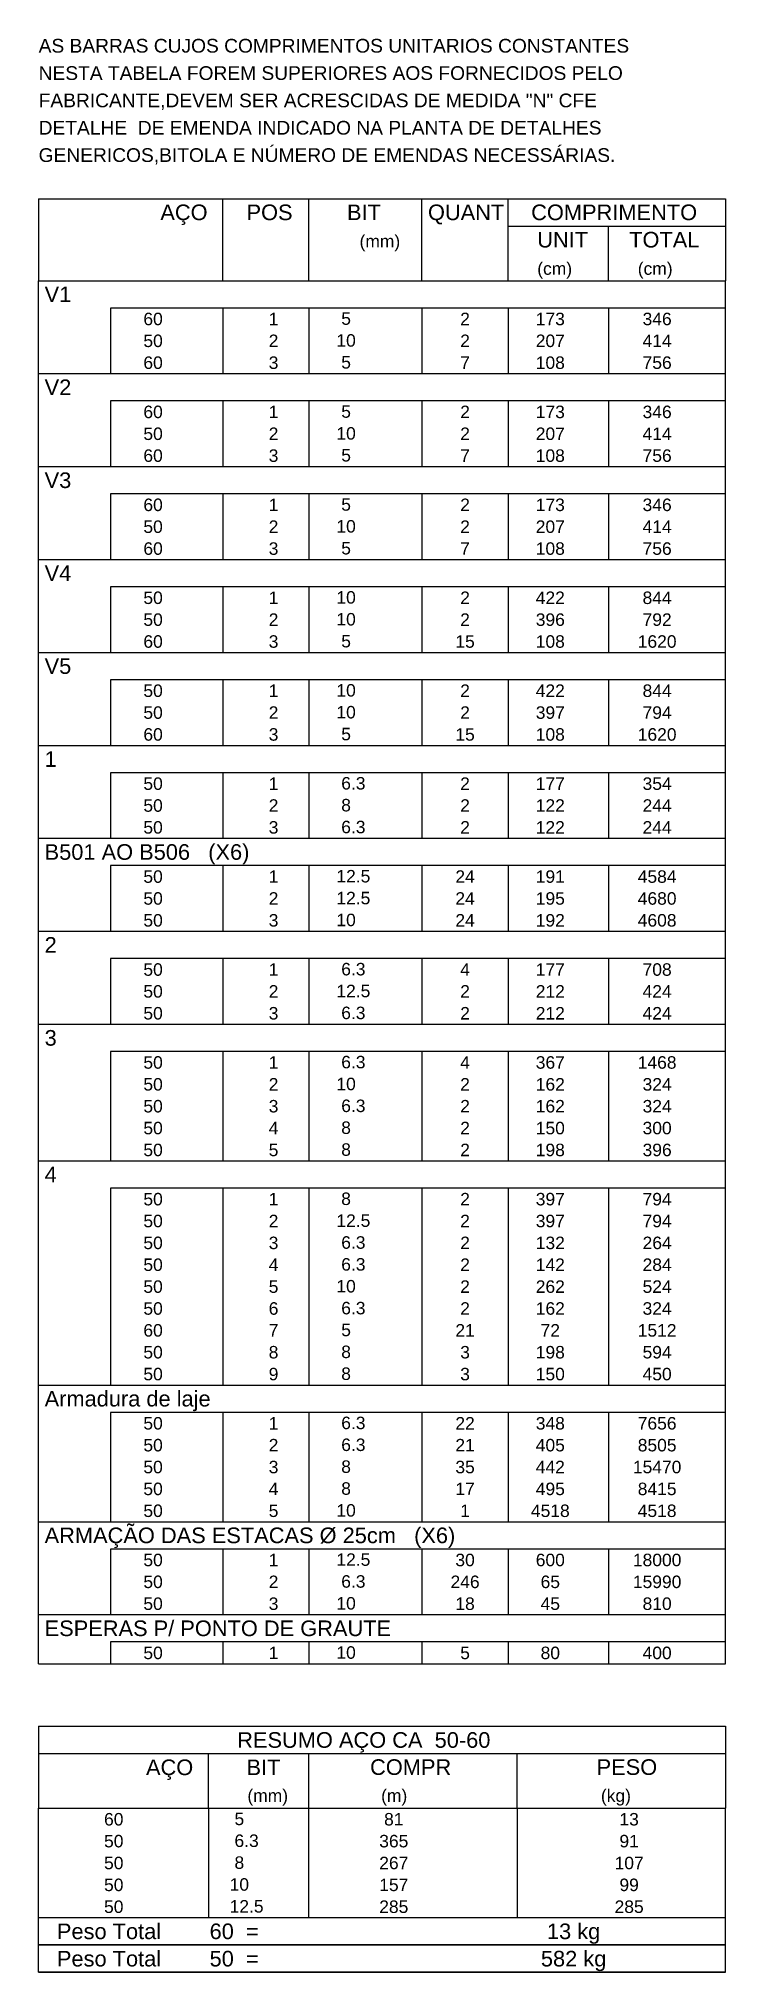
# Model space of a CAD drawing. Extents: x 3 to 128, y 2 to 83.
# Drawn here: x 53.96 to 64.96, y 1.51 to 32.45 of the extents above; entities that cross this region are included whole.
import ezdxf

# ---------------------------------------------------------------- set-up
doc = ezdxf.new("R2010")
doc.units = 0
doc.header["$MEASUREMENT"] = 0
doc.layers.add('3', color=7, linetype='CONTINUOUS')
doc.styles.add('TQS_ARIAL', font='arial.ttf')

msp = doc.modelspace()

# ---------------------------------------------------------------- texts
at = {"layer": '3', "color": 7, "linetype": 'Continuous', "style": 'TQS_ARIAL'}
for s, height, p in [('AS BARRAS CUJOS COMPRIMENTOS UNITARIOS CONSTANTES', 0.22, (53.96279, 32.231003)), ('NESTA TABELA FOREM SUPERIORES AOS FORNECIDOS PELO', 0.22, (53.96279, 31.793503)), ('FABRICANTE,DEVEM SER ACRESCIDAS DE MEDIDA "N" CFE', 0.22, (53.96279, 31.356003)), ('DETALHE  DE EMENDA INDICADO NA PLANTA DE DETALHES', 0.22, (53.96279, 30.918503)), ('GENERICOS,BITOLA E NÚMERO DE EMENDAS NECESSÁRIAS.', 0.22, (53.96279, 30.481003)), ('AÇO', 0.25, (55.91237, 29.549809)), ('POS', 0.25, (57.29279, 29.549809)), ('BIT', 0.25, (58.90279, 29.549809)), ('QUANT', 0.25, (60.199279, 29.549809)), ('COMPRIMENTO', 0.25, (61.852259, 29.549809)), ('(mm)', 0.2, (59.10279, 29.112309)), ('UNIT', 0.25, (61.949644, 29.112309)), ('TOTAL', 0.25, (63.422097, 29.112309)), ('(cm)', 0.2, (61.949644, 28.674809)), ('(cm)', 0.2, (63.559644, 28.674809)), ('V1', 0.25, (54.058588, 28.237309)), ('     60 ', 0.2, (55.252451, 27.868559)), ('  1', 0.2, (57.49279, 27.868559)), ('    5  ', 0.2, (58.499333, 27.874603)), ('   2', 0.2, (60.48279, 27.868559)), ('   173', 0.2, (61.69279, 27.868559)), ('    346', 0.2, (63.326412, 27.868559)), ('     50 ', 0.2, (55.252451, 27.518559)), ('  2', 0.2, (57.49279, 27.518559)), ('   10  ', 0.2, (58.499333, 27.524603)), ('   2', 0.2, (60.48279, 27.518559)), ('   207', 0.2, (61.69279, 27.518559)), ('    414', 0.2, (63.326412, 27.518559)), ('     60 ', 0.2, (55.252451, 27.168559)), ('  3', 0.2, (57.49279, 27.168559)), ('    5  ', 0.2, (58.499333, 27.174603)), ('   7', 0.2, (60.48279, 27.168559)), ('   108', 0.2, (61.69279, 27.168559)), ('    756', 0.2, (63.326412, 27.168559)), ('V2', 0.25, (54.058588, 26.74981)), ('     60 ', 0.2, (55.252451, 26.38106)), ('  1', 0.2, (57.49279, 26.38106)), ('    5  ', 0.2, (58.499333, 26.387103)), ('   2', 0.2, (60.48279, 26.38106)), ('   173', 0.2, (61.69279, 26.38106)), ('    346', 0.2, (63.326412, 26.38106)), ('     50 ', 0.2, (55.252451, 26.03106)), ('  2', 0.2, (57.49279, 26.03106)), ('   10  ', 0.2, (58.499333, 26.037104)), ('   2', 0.2, (60.48279, 26.03106)), ('   207', 0.2, (61.69279, 26.03106)), ('    414', 0.2, (63.326412, 26.03106)), ('     60 ', 0.2, (55.252451, 25.68106)), ('  3', 0.2, (57.49279, 25.68106)), ('    5  ', 0.2, (58.499333, 25.687104)), ('   7', 0.2, (60.48279, 25.68106)), ('   108', 0.2, (61.69279, 25.68106)), ('    756', 0.2, (63.326412, 25.68106)), ('V3', 0.25, (54.058588, 25.26231)), ('     60 ', 0.2, (55.252451, 24.89356)), ('  1', 0.2, (57.49279, 24.89356)), ('    5  ', 0.2, (58.499333, 24.899604)), ('   2', 0.2, (60.48279, 24.89356)), ('   173', 0.2, (61.69279, 24.89356)), ('    346', 0.2, (63.326412, 24.89356)), ('     50 ', 0.2, (55.252451, 24.54356)), ('  2', 0.2, (57.49279, 24.54356)), ('   10  ', 0.2, (58.499333, 24.549604)), ('   2', 0.2, (60.48279, 24.54356)), ('   207', 0.2, (61.69279, 24.54356)), ('    414', 0.2, (63.326412, 24.54356)), ('     60 ', 0.2, (55.252451, 24.19356)), ('  3', 0.2, (57.49279, 24.19356)), ('    5  ', 0.2, (58.499333, 24.199604)), ('   7', 0.2, (60.48279, 24.19356)), ('   108', 0.2, (61.69279, 24.19356)), ('    756', 0.2, (63.326412, 24.19356)), ('V4', 0.25, (54.058588, 23.77481)), ('     50 ', 0.2, (55.252451, 23.40606)), ('  1', 0.2, (57.49279, 23.40606)), ('   10  ', 0.2, (58.499333, 23.412104)), ('   2', 0.2, (60.48279, 23.40606)), ('   422', 0.2, (61.69279, 23.40606)), ('    844', 0.2, (63.326412, 23.40606)), ('     50 ', 0.2, (55.252451, 23.05606)), ('  2', 0.2, (57.49279, 23.05606)), ('   10  ', 0.2, (58.499333, 23.062104)), ('   2', 0.2, (60.48279, 23.05606)), ('   396', 0.2, (61.69279, 23.05606)), ('    792', 0.2, (63.326412, 23.05606)), ('     60 ', 0.2, (55.252451, 22.70606)), ('  3', 0.2, (57.49279, 22.70606)), ('    5  ', 0.2, (58.499333, 22.712104)), ('  15', 0.2, (60.48279, 22.70606)), ('   108', 0.2, (61.69279, 22.70606)), ('   1620', 0.2, (63.326412, 22.70606)), ('V5', 0.25, (54.058588, 22.28731)), ('     50 ', 0.2, (55.252451, 21.91856)), ('  1', 0.2, (57.49279, 21.91856)), ('   10  ', 0.2, (58.499333, 21.924604)), ('   2', 0.2, (60.48279, 21.91856)), ('   422', 0.2, (61.69279, 21.91856)), ('    844', 0.2, (63.326412, 21.91856)), ('     50 ', 0.2, (55.252451, 21.56856)), ('  2', 0.2, (57.49279, 21.56856)), ('   10  ', 0.2, (58.499333, 21.574604)), ('   2', 0.2, (60.48279, 21.56856)), ('   397', 0.2, (61.69279, 21.56856)), ('    794', 0.2, (63.326412, 21.56856)), ('     60 ', 0.2, (55.252451, 21.218561)), ('  3', 0.2, (57.49279, 21.218561)), ('    5  ', 0.2, (58.499333, 21.224604)), ('  15', 0.2, (60.48279, 21.218561)), ('   108', 0.2, (61.69279, 21.218561)), ('   1620', 0.2, (63.326412, 21.218561)), ('1', 0.25, (54.058588, 20.799811)), ('     50 ', 0.2, (55.252451, 20.431061)), ('  1', 0.2, (57.49279, 20.431061)), ('    6.3', 0.2, (58.499333, 20.437105)), ('   2', 0.2, (60.48279, 20.431061)), ('   177', 0.2, (61.69279, 20.431061)), ('    354', 0.2, (63.326412, 20.431061)), ('     50 ', 0.2, (55.252451, 20.081061)), ('  2', 0.2, (57.49279, 20.081061)), ('    8  ', 0.2, (58.499333, 20.087105)), ('   2', 0.2, (60.48279, 20.081061)), ('   122', 0.2, (61.69279, 20.081061)), ('    244', 0.2, (63.326412, 20.081061)), ('     50 ', 0.2, (55.252451, 19.731061)), ('  3', 0.2, (57.49279, 19.731061)), ('    6.3', 0.2, (58.499333, 19.737105)), ('   2', 0.2, (60.48279, 19.731061)), ('   122', 0.2, (61.69279, 19.731061)), ('    244', 0.2, (63.326412, 19.731061)), ('B501 AO B506   (X6)', 0.25, (54.058588, 19.312311)), ('     50 ', 0.2, (55.252451, 18.943561)), ('  1', 0.2, (57.49279, 18.943561)), ('   12.5', 0.2, (58.499333, 18.949605)), ('  24', 0.2, (60.48279, 18.943561)), ('   191', 0.2, (61.69279, 18.943561)), ('   4584', 0.2, (63.326412, 18.943561)), ('     50 ', 0.2, (55.252451, 18.593561)), ('  2', 0.2, (57.49279, 18.593561)), ('   12.5', 0.2, (58.499333, 18.599605)), ('  24', 0.2, (60.48279, 18.593561)), ('   195', 0.2, (61.69279, 18.593561)), ('   4680', 0.2, (63.326412, 18.593561)), ('     50 ', 0.2, (55.252451, 18.243561)), ('  3', 0.2, (57.49279, 18.243561)), ('   10  ', 0.2, (58.499333, 18.249605)), ('  24', 0.2, (60.48279, 18.243561)), ('   192', 0.2, (61.69279, 18.243561)), ('   4608', 0.2, (63.326412, 18.243561)), ('2', 0.25, (54.058588, 17.824811)), ('     50 ', 0.2, (55.252451, 17.456061)), ('  1', 0.2, (57.49279, 17.456061)), ('    6.3', 0.2, (58.499333, 17.462105)), ('   4', 0.2, (60.48279, 17.456061)), ('   177', 0.2, (61.69279, 17.456061)), ('    708', 0.2, (63.326412, 17.456061)), ('     50 ', 0.2, (55.252451, 17.106061)), ('  2', 0.2, (57.49279, 17.106061)), ('   12.5', 0.2, (58.499333, 17.112105)), ('   2', 0.2, (60.48279, 17.106061)), ('   212', 0.2, (61.69279, 17.106061)), ('    424', 0.2, (63.326412, 17.106061)), ('     50 ', 0.2, (55.252451, 16.756061)), ('  3', 0.2, (57.49279, 16.756061)), ('    6.3', 0.2, (58.499333, 16.762105)), ('   2', 0.2, (60.48279, 16.756061)), ('   212', 0.2, (61.69279, 16.756061)), ('    424', 0.2, (63.326412, 16.756061)), ('3', 0.25, (54.058588, 16.337312)), ('     50 ', 0.2, (55.252451, 15.968562)), ('  1', 0.2, (57.49279, 15.968562)), ('    6.3', 0.2, (58.499333, 15.974605)), ('   4', 0.2, (60.48279, 15.968562)), ('   367', 0.2, (61.69279, 15.968562)), ('   1468', 0.2, (63.326412, 15.968562)), ('     50 ', 0.2, (55.252451, 15.618562)), ('  2', 0.2, (57.49279, 15.618562)), ('   10  ', 0.2, (58.499333, 15.624606)), ('   2', 0.2, (60.48279, 15.618562)), ('   162', 0.2, (61.69279, 15.618562)), ('    324', 0.2, (63.326412, 15.618562)), ('    6.3', 0.2, (58.499333, 15.274606)), ('     50 ', 0.2, (55.252451, 15.268562)), ('  3', 0.2, (57.49279, 15.268562)), ('   2', 0.2, (60.48279, 15.268562)), ('   162', 0.2, (61.69279, 15.268562)), ('    324', 0.2, (63.326412, 15.268562)), ('     50 ', 0.2, (55.252451, 14.918562)), ('  4', 0.2, (57.49279, 14.918562)), ('    8  ', 0.2, (58.499333, 14.924606)), ('   2', 0.2, (60.48279, 14.918562)), ('   150', 0.2, (61.69279, 14.918562)), ('    300', 0.2, (63.326412, 14.918562)), ('     50 ', 0.2, (55.252451, 14.568562)), ('  5', 0.2, (57.49279, 14.568562)), ('    8  ', 0.2, (58.499333, 14.574606)), ('   2', 0.2, (60.48279, 14.568562)), ('   198', 0.2, (61.69279, 14.568562)), ('    396', 0.2, (63.326412, 14.568562)), ('4', 0.25, (54.058588, 14.149812)), ('     50 ', 0.2, (55.252451, 13.781062)), ('  1', 0.2, (57.49279, 13.781062)), ('    8  ', 0.2, (58.499333, 13.787106)), ('   2', 0.2, (60.48279, 13.781062)), ('   397', 0.2, (61.69279, 13.781062)), ('    794', 0.2, (63.326412, 13.781062)), ('     50 ', 0.2, (55.252451, 13.431062)), ('  2', 0.2, (57.49279, 13.431062)), ('   12.5', 0.2, (58.499333, 13.437106)), ('   2', 0.2, (60.48279, 13.431062)), ('   397', 0.2, (61.69279, 13.431062)), ('    794', 0.2, (63.326412, 13.431062)), ('     50 ', 0.2, (55.252451, 13.081062)), ('  3', 0.2, (57.49279, 13.081062)), ('    6.3', 0.2, (58.499333, 13.087106)), ('   2', 0.2, (60.48279, 13.081062)), ('   132', 0.2, (61.69279, 13.081062)), ('    264', 0.2, (63.326412, 13.081062)), ('     50 ', 0.2, (55.252451, 12.731062)), ('  4', 0.2, (57.49279, 12.731062)), ('    6.3', 0.2, (58.499333, 12.737106)), ('   2', 0.2, (60.48279, 12.731062)), ('   142', 0.2, (61.69279, 12.731062)), ('    284', 0.2, (63.326412, 12.731062)), ('     50 ', 0.2, (55.252451, 12.381062)), ('  5', 0.2, (57.49279, 12.381062)), ('   10  ', 0.2, (58.499333, 12.387106)), ('   2', 0.2, (60.48279, 12.381062)), ('   262', 0.2, (61.69279, 12.381062)), ('    524', 0.2, (63.326412, 12.381062)), ('     50 ', 0.2, (55.252451, 12.031062)), ('  6', 0.2, (57.49279, 12.031062)), ('    6.3', 0.2, (58.499333, 12.037106)), ('   2', 0.2, (60.48279, 12.031062)), ('   162', 0.2, (61.69279, 12.031062)), ('    324', 0.2, (63.326412, 12.031062)), ('     60 ', 0.2, (55.252451, 11.681063)), ('  7', 0.2, (57.49279, 11.681063)), ('    5  ', 0.2, (58.499333, 11.687107)), ('  21', 0.2, (60.48279, 11.681063)), ('    72', 0.2, (61.69279, 11.681063)), ('   1512', 0.2, (63.326412, 11.681063)), ('     50 ', 0.2, (55.252451, 11.331063)), ('  8', 0.2, (57.49279, 11.331063)), ('    8  ', 0.2, (58.499333, 11.337107)), ('   3', 0.2, (60.48279, 11.331063)), ('   198', 0.2, (61.69279, 11.331063)), ('    594', 0.2, (63.326412, 11.331063)), ('     50 ', 0.2, (55.252451, 10.981063)), ('  9', 0.2, (57.49279, 10.981063)), ('    8  ', 0.2, (58.499333, 10.987107)), ('   3', 0.2, (60.48279, 10.981063)), ('   150', 0.2, (61.69279, 10.981063)), ('    450', 0.2, (63.326412, 10.981063)), ('Armadura de laje', 0.25, (54.058588, 10.562313)), ('     50 ', 0.2, (55.252451, 10.193563)), ('  1', 0.2, (57.49279, 10.193563)), ('    6.3', 0.2, (58.499333, 10.199607)), ('  22', 0.2, (60.48279, 10.193563)), ('   348', 0.2, (61.69279, 10.193563)), ('   7656', 0.2, (63.326412, 10.193563)), ('     50 ', 0.2, (55.252451, 9.843563)), ('  2', 0.2, (57.49279, 9.843563)), ('    6.3', 0.2, (58.499333, 9.849607)), ('  21', 0.2, (60.48279, 9.843563)), ('   405', 0.2, (61.69279, 9.843563)), ('   8505', 0.2, (63.326412, 9.843563)), ('     50 ', 0.2, (55.252451, 9.493563)), ('  3', 0.2, (57.49279, 9.493563)), ('    8  ', 0.2, (58.499333, 9.499607)), ('  35', 0.2, (60.48279, 9.493563)), ('   442', 0.2, (61.69279, 9.493563)), ('  15470', 0.2, (63.326412, 9.493563)), ('     50 ', 0.2, (55.252451, 9.143563)), ('  4', 0.2, (57.49279, 9.143563)), ('    8  ', 0.2, (58.499333, 9.149607)), ('  17', 0.2, (60.48279, 9.143563)), ('   495', 0.2, (61.69279, 9.143563)), ('   8415', 0.2, (63.326412, 9.143563)), ('     50 ', 0.2, (55.252451, 8.793563)), ('  5', 0.2, (57.49279, 8.793563)), ('   10  ', 0.2, (58.499333, 8.799607)), ('   1', 0.2, (60.48279, 8.793563)), ('  4518', 0.2, (61.69279, 8.793563)), ('   4518', 0.2, (63.326412, 8.793563)), ('ARMAÇÃO DAS ESTACAS Ø 25cm   (X6)', 0.25, (54.058588, 8.374813)), ('     50 ', 0.2, (55.252451, 8.006063)), ('  1', 0.2, (57.49279, 8.006063)), ('   12.5', 0.2, (58.499333, 8.012107)), ('  30', 0.2, (60.48279, 8.006063)), ('   600', 0.2, (61.69279, 8.006063)), ('  18000', 0.2, (63.326412, 8.006063)), ('     50 ', 0.2, (55.252451, 7.656063)), ('  2', 0.2, (57.49279, 7.656063)), ('    6.3', 0.2, (58.499333, 7.662107)), (' 246', 0.2, (60.48279, 7.656063)), ('    65', 0.2, (61.69279, 7.656063)), ('  15990', 0.2, (63.326412, 7.656063)), ('     50 ', 0.2, (55.252451, 7.306064)), ('  3', 0.2, (57.49279, 7.306064)), ('   10  ', 0.2, (58.499333, 7.312107)), ('  18', 0.2, (60.48279, 7.306064)), ('    45', 0.2, (61.69279, 7.306064)), ('    810', 0.2, (63.326412, 7.306064)), ('ESPERAS P/ PONTO DE GRAUTE', 0.25, (54.058588, 6.887314)), ('     50 ', 0.2, (55.252451, 6.518564)), ('  1', 0.2, (57.49279, 6.518564)), ('   10  ', 0.2, (58.499333, 6.524608)), ('   5', 0.2, (60.48279, 6.518564)), ('    80', 0.2, (61.69279, 6.518564)), ('    400', 0.2, (63.326412, 6.518564)), ('RESUMO AÇO CA  50-60', 0.25, (57.143287, 5.099814)), ('AÇO', 0.25, (55.68237, 4.662314)), ('BIT', 0.25, (57.29279, 4.662314)), ('COMPR', 0.25, (59.271631, 4.665915)), ('PESO', 0.25, (62.90063, 4.665915)), ('(mm)', 0.2, (57.306651, 4.234814)), ('(m)', 0.2, (59.448936, 4.234814)), ('(kg)', 0.2, (62.969232, 4.234814)), ('     60 ', 0.2, (54.622451, 3.856064)), ('    5  ', 0.2, (56.789332, 3.862108)), ('      81', 0.2, (59.030448, 3.856064)), ('     13', 0.2, (62.878055, 3.856064)), ('    6.3', 0.2, (56.789332, 3.512107)), ('     50 ', 0.2, (54.622451, 3.506063)), ('     365', 0.2, (59.030448, 3.506064)), ('     91', 0.2, (62.878055, 3.506064)), ('     50 ', 0.2, (54.622451, 3.156063)), ('    8  ', 0.2, (56.789332, 3.162107)), ('     267', 0.2, (59.030448, 3.156063)), ('    107', 0.2, (62.878055, 3.156063)), ('     50 ', 0.2, (54.622451, 2.806063)), ('   10  ', 0.2, (56.789332, 2.812107)), ('     157', 0.2, (59.030448, 2.806063)), ('     99', 0.2, (62.878055, 2.806063)), ('     50 ', 0.2, (54.622451, 2.456062)), ('   12.5', 0.2, (56.789332, 2.462106)), ('     285', 0.2, (59.030448, 2.456063)), ('    285', 0.2, (62.878055, 2.456063)), ('Peso Total        60  =', 0.25, (54.255619, 2.037312)), ('     13 kg', 0.25, (61.619794, 2.037312)), ('Peso Total        50  =', 0.25, (54.255619, 1.599812)), ('    582 kg', 0.25, (61.619794, 1.599812))]:
    msp.add_text(s, height=height, dxfattribs=at).set_placement(p)

# ---------------------------------------------------------------- linework, layer by layer
at = {"layer": '3', "color": 7, "linetype": 'Continuous'}
for p, q in [((53.96279, 29.893559), (53.96279, 28.581059)), ((53.96279, 29.893559), (64.96279, 29.893559)), ((56.91279, 28.581059), (56.91279, 29.893559)), ((58.29279, 28.581059), (58.29279, 29.893559)), ((60.10279, 28.581059), (60.10279, 29.893559)), ((61.48279, 28.581059), (61.48279, 29.893559)), ((64.96279, 29.893559), (64.96279, 28.581059)), ((61.48279, 29.456059), (64.96279, 29.456059)), ((63.09279, 28.581059), (63.09279, 29.456059)), ((53.96279, 28.581059), (64.96279, 28.581059)), ((53.96279, 28.143559), (53.96279, 28.581059)), ((53.96279, 28.581059), (64.96279, 28.581059)), ((64.96279, 28.143559), (64.96279, 28.581059)), ((53.96279, 27.793559), (53.96279, 28.143559)), ((64.96279, 28.143559), (55.11279, 28.143559)), ((55.11279, 28.143559), (55.11279, 27.793559)), ((56.91279, 28.143559), (56.91279, 27.793559)), ((58.29279, 28.143559), (58.29279, 27.793559)), ((60.10279, 28.143559), (60.10279, 27.793559)), ((61.48279, 28.143559), (61.48279, 27.793559)), ((63.09279, 28.143559), (63.09279, 27.793559)), ((64.96279, 27.793559), (64.96279, 28.143559)), ((53.96279, 27.44356), (53.96279, 27.793559)), ((55.11279, 27.793559), (55.11279, 27.44356)), ((56.91279, 27.793559), (56.91279, 27.44356)), ((58.29279, 27.793559), (58.29279, 27.44356)), ((60.10279, 27.793559), (60.10279, 27.44356)), ((61.48279, 27.793559), (61.48279, 27.44356)), ((63.09279, 27.793559), (63.09279, 27.44356)), ((64.96279, 27.44356), (64.96279, 27.793559)), ((53.96279, 27.09356), (53.96279, 27.44356)), ((55.11279, 27.44356), (55.11279, 27.09356)), ((56.91279, 27.44356), (56.91279, 27.09356)), ((58.29279, 27.44356), (58.29279, 27.09356)), ((60.10279, 27.44356), (60.10279, 27.09356)), ((61.48279, 27.44356), (61.48279, 27.09356)), ((63.09279, 27.44356), (63.09279, 27.09356)), ((64.96279, 27.09356), (64.96279, 27.44356)), ((53.96279, 26.65606), (53.96279, 27.09356)), ((53.96279, 27.09356), (64.96279, 27.09356)), ((64.96279, 26.65606), (64.96279, 27.09356)), ((53.96279, 26.30606), (53.96279, 26.65606)), ((64.96279, 26.65606), (55.11279, 26.65606)), ((55.11279, 26.65606), (55.11279, 26.30606)), ((56.91279, 26.65606), (56.91279, 26.30606)), ((58.29279, 26.65606), (58.29279, 26.30606)), ((60.10279, 26.65606), (60.10279, 26.30606)), ((61.48279, 26.65606), (61.48279, 26.30606)), ((63.09279, 26.65606), (63.09279, 26.30606)), ((64.96279, 26.30606), (64.96279, 26.65606)), ((53.96279, 25.95606), (53.96279, 26.30606)), ((55.11279, 26.30606), (55.11279, 25.95606)), ((56.91279, 26.30606), (56.91279, 25.95606)), ((58.29279, 26.30606), (58.29279, 25.95606)), ((60.10279, 26.30606), (60.10279, 25.95606)), ((61.48279, 26.30606), (61.48279, 25.95606)), ((63.09279, 26.30606), (63.09279, 25.95606)), ((64.96279, 25.95606), (64.96279, 26.30606)), ((53.96279, 25.60606), (53.96279, 25.95606)), ((55.11279, 25.95606), (55.11279, 25.60606)), ((56.91279, 25.95606), (56.91279, 25.60606)), ((58.29279, 25.95606), (58.29279, 25.60606)), ((60.10279, 25.95606), (60.10279, 25.60606)), ((61.48279, 25.95606), (61.48279, 25.60606)), ((63.09279, 25.95606), (63.09279, 25.60606)), ((64.96279, 25.60606), (64.96279, 25.95606)), ((53.96279, 25.16856), (53.96279, 25.60606)), ((53.96279, 25.60606), (64.96279, 25.60606)), ((64.96279, 25.16856), (64.96279, 25.60606)), ((53.96279, 24.81856), (53.96279, 25.16856)), ((64.96279, 25.16856), (55.11279, 25.16856)), ((55.11279, 25.16856), (55.11279, 24.81856)), ((56.91279, 25.16856), (56.91279, 24.81856)), ((58.29279, 25.16856), (58.29279, 24.81856)), ((60.10279, 25.16856), (60.10279, 24.81856)), ((61.48279, 25.16856), (61.48279, 24.81856)), ((63.09279, 25.16856), (63.09279, 24.81856)), ((64.96279, 24.81856), (64.96279, 25.16856)), ((53.96279, 24.46856), (53.96279, 24.81856)), ((55.11279, 24.81856), (55.11279, 24.46856)), ((56.91279, 24.81856), (56.91279, 24.46856)), ((58.29279, 24.81856), (58.29279, 24.46856)), ((60.10279, 24.81856), (60.10279, 24.46856)), ((61.48279, 24.81856), (61.48279, 24.46856)), ((63.09279, 24.81856), (63.09279, 24.46856)), ((64.96279, 24.46856), (64.96279, 24.81856)), ((53.96279, 24.11856), (53.96279, 24.46856)), ((55.11279, 24.46856), (55.11279, 24.11856)), ((56.91279, 24.46856), (56.91279, 24.11856)), ((58.29279, 24.46856), (58.29279, 24.11856)), ((60.10279, 24.46856), (60.10279, 24.11856)), ((61.48279, 24.46856), (61.48279, 24.11856)), ((63.09279, 24.46856), (63.09279, 24.11856)), ((64.96279, 24.11856), (64.96279, 24.46856)), ((53.96279, 23.68106), (53.96279, 24.11856)), ((53.96279, 24.11856), (64.96279, 24.11856)), ((64.96279, 23.68106), (64.96279, 24.11856)), ((53.96279, 23.33106), (53.96279, 23.68106)), ((64.96279, 23.68106), (55.11279, 23.68106)), ((55.11279, 23.68106), (55.11279, 23.33106)), ((56.91279, 23.68106), (56.91279, 23.33106)), ((58.29279, 23.68106), (58.29279, 23.33106)), ((60.10279, 23.68106), (60.10279, 23.33106)), ((61.48279, 23.68106), (61.48279, 23.33106)), ((63.09279, 23.68106), (63.09279, 23.33106)), ((64.96279, 23.33106), (64.96279, 23.68106)), ((53.96279, 22.98106), (53.96279, 23.33106)), ((55.11279, 23.33106), (55.11279, 22.98106)), ((56.91279, 23.33106), (56.91279, 22.98106)), ((58.29279, 23.33106), (58.29279, 22.98106)), ((60.10279, 23.33106), (60.10279, 22.98106)), ((61.48279, 23.33106), (61.48279, 22.98106)), ((63.09279, 23.33106), (63.09279, 22.98106)), ((64.96279, 22.98106), (64.96279, 23.33106)), ((53.96279, 22.63106), (53.96279, 22.98106)), ((55.11279, 22.98106), (55.11279, 22.63106)), ((56.91279, 22.98106), (56.91279, 22.63106)), ((58.29279, 22.98106), (58.29279, 22.63106)), ((60.10279, 22.98106), (60.10279, 22.63106)), ((61.48279, 22.98106), (61.48279, 22.63106)), ((63.09279, 22.98106), (63.09279, 22.63106)), ((64.96279, 22.63106), (64.96279, 22.98106)), ((53.96279, 22.19356), (53.96279, 22.63106)), ((53.96279, 22.63106), (64.96279, 22.63106)), ((64.96279, 22.19356), (64.96279, 22.63106)), ((53.96279, 21.843561), (53.96279, 22.19356)), ((64.96279, 22.19356), (55.11279, 22.19356)), ((55.11279, 22.19356), (55.11279, 21.843561)), ((56.91279, 22.19356), (56.91279, 21.843561)), ((58.29279, 22.19356), (58.29279, 21.843561)), ((60.10279, 22.19356), (60.10279, 21.843561)), ((61.48279, 22.19356), (61.48279, 21.843561)), ((63.09279, 22.19356), (63.09279, 21.843561)), ((64.96279, 21.843561), (64.96279, 22.19356)), ((53.96279, 21.493561), (53.96279, 21.843561)), ((55.11279, 21.843561), (55.11279, 21.493561)), ((56.91279, 21.843561), (56.91279, 21.493561)), ((58.29279, 21.843561), (58.29279, 21.493561)), ((60.10279, 21.843561), (60.10279, 21.493561)), ((61.48279, 21.843561), (61.48279, 21.493561)), ((63.09279, 21.843561), (63.09279, 21.493561)), ((64.96279, 21.493561), (64.96279, 21.843561)), ((53.96279, 21.143561), (53.96279, 21.493561)), ((55.11279, 21.493561), (55.11279, 21.143561)), ((56.91279, 21.493561), (56.91279, 21.143561)), ((58.29279, 21.493561), (58.29279, 21.143561)), ((60.10279, 21.493561), (60.10279, 21.143561)), ((61.48279, 21.493561), (61.48279, 21.143561)), ((63.09279, 21.493561), (63.09279, 21.143561)), ((64.96279, 21.143561), (64.96279, 21.493561)), ((53.96279, 20.706061), (53.96279, 21.143561)), ((53.96279, 21.143561), (64.96279, 21.143561)), ((64.96279, 20.706061), (64.96279, 21.143561)), ((53.96279, 20.356061), (53.96279, 20.706061)), ((64.96279, 20.706061), (55.11279, 20.706061)), ((55.11279, 20.706061), (55.11279, 20.356061)), ((56.91279, 20.706061), (56.91279, 20.356061)), ((58.29279, 20.706061), (58.29279, 20.356061)), ((60.10279, 20.706061), (60.10279, 20.356061)), ((61.48279, 20.706061), (61.48279, 20.356061)), ((63.09279, 20.706061), (63.09279, 20.356061)), ((64.96279, 20.356061), (64.96279, 20.706061)), ((53.96279, 20.006061), (53.96279, 20.356061)), ((55.11279, 20.356061), (55.11279, 20.006061)), ((56.91279, 20.356061), (56.91279, 20.006061)), ((58.29279, 20.356061), (58.29279, 20.006061)), ((60.10279, 20.356061), (60.10279, 20.006061)), ((61.48279, 20.356061), (61.48279, 20.006061)), ((63.09279, 20.356061), (63.09279, 20.006061)), ((64.96279, 20.006061), (64.96279, 20.356061)), ((53.96279, 19.656061), (53.96279, 20.006061)), ((55.11279, 20.006061), (55.11279, 19.656061)), ((56.91279, 20.006061), (56.91279, 19.656061)), ((58.29279, 20.006061), (58.29279, 19.656061)), ((60.10279, 20.006061), (60.10279, 19.656061)), ((61.48279, 20.006061), (61.48279, 19.656061)), ((63.09279, 20.006061), (63.09279, 19.656061)), ((64.96279, 19.656061), (64.96279, 20.006061)), ((53.96279, 19.218561), (53.96279, 19.656061)), ((53.96279, 19.656061), (64.96279, 19.656061)), ((64.96279, 19.218561), (64.96279, 19.656061)), ((53.96279, 18.868561), (53.96279, 19.218561)), ((64.96279, 19.218561), (55.11279, 19.218561)), ((55.11279, 19.218561), (55.11279, 18.868561)), ((56.91279, 19.218561), (56.91279, 18.868561)), ((58.29279, 19.218561), (58.29279, 18.868561)), ((60.10279, 19.218561), (60.10279, 18.868561)), ((61.48279, 19.218561), (61.48279, 18.868561)), ((63.09279, 19.218561), (63.09279, 18.868561)), ((64.96279, 18.868561), (64.96279, 19.218561)), ((53.96279, 18.518561), (53.96279, 18.868561)), ((55.11279, 18.868561), (55.11279, 18.518561)), ((56.91279, 18.868561), (56.91279, 18.518561)), ((58.29279, 18.868561), (58.29279, 18.518561)), ((60.10279, 18.868561), (60.10279, 18.518561)), ((61.48279, 18.868561), (61.48279, 18.518561)), ((63.09279, 18.868561), (63.09279, 18.518561)), ((64.96279, 18.518561), (64.96279, 18.868561)), ((53.96279, 18.168561), (53.96279, 18.518561)), ((55.11279, 18.518561), (55.11279, 18.168561)), ((56.91279, 18.518561), (56.91279, 18.168561)), ((58.29279, 18.518561), (58.29279, 18.168561)), ((60.10279, 18.518561), (60.10279, 18.168561)), ((61.48279, 18.518561), (61.48279, 18.168561)), ((63.09279, 18.518561), (63.09279, 18.168561)), ((64.96279, 18.168561), (64.96279, 18.518561)), ((53.96279, 17.731061), (53.96279, 18.168561)), ((53.96279, 18.168561), (64.96279, 18.168561)), ((64.96279, 17.731061), (64.96279, 18.168561)), ((53.96279, 17.381061), (53.96279, 17.731061)), ((64.96279, 17.731061), (55.11279, 17.731061)), ((55.11279, 17.731061), (55.11279, 17.381061)), ((56.91279, 17.731061), (56.91279, 17.381061)), ((58.29279, 17.731061), (58.29279, 17.381061)), ((60.10279, 17.731061), (60.10279, 17.381061)), ((61.48279, 17.731061), (61.48279, 17.381061)), ((63.09279, 17.731061), (63.09279, 17.381061)), ((64.96279, 17.381061), (64.96279, 17.731061)), ((53.96279, 17.031062), (53.96279, 17.381061)), ((55.11279, 17.381061), (55.11279, 17.031062)), ((56.91279, 17.381061), (56.91279, 17.031062)), ((58.29279, 17.381061), (58.29279, 17.031062)), ((60.10279, 17.381061), (60.10279, 17.031062)), ((61.48279, 17.381061), (61.48279, 17.031062)), ((63.09279, 17.381061), (63.09279, 17.031062)), ((64.96279, 17.031062), (64.96279, 17.381061)), ((53.96279, 16.681062), (53.96279, 17.031062)), ((55.11279, 17.031062), (55.11279, 16.681062)), ((56.91279, 17.031062), (56.91279, 16.681062)), ((58.29279, 17.031062), (58.29279, 16.681062)), ((60.10279, 17.031062), (60.10279, 16.681062)), ((61.48279, 17.031062), (61.48279, 16.681062)), ((63.09279, 17.031062), (63.09279, 16.681062)), ((64.96279, 16.681062), (64.96279, 17.031062)), ((53.96279, 16.243562), (53.96279, 16.681062)), ((53.96279, 16.681062), (64.96279, 16.681062)), ((64.96279, 16.243562), (64.96279, 16.681062)), ((53.96279, 15.893562), (53.96279, 16.243562)), ((64.96279, 16.243562), (55.11279, 16.243562)), ((55.11279, 16.243562), (55.11279, 15.893562)), ((56.91279, 16.243562), (56.91279, 15.893562)), ((58.29279, 16.243562), (58.29279, 15.893562)), ((60.10279, 16.243562), (60.10279, 15.893562)), ((61.48279, 16.243562), (61.48279, 15.893562)), ((63.09279, 16.243562), (63.09279, 15.893562)), ((64.96279, 15.893562), (64.96279, 16.243562)), ((53.96279, 15.543562), (53.96279, 15.893562)), ((55.11279, 15.893562), (55.11279, 15.543562)), ((56.91279, 15.893562), (56.91279, 15.543562)), ((58.29279, 15.893562), (58.29279, 15.543562)), ((60.10279, 15.893562), (60.10279, 15.543562)), ((61.48279, 15.893562), (61.48279, 15.543562)), ((63.09279, 15.893562), (63.09279, 15.543562)), ((64.96279, 15.543562), (64.96279, 15.893562)), ((53.96279, 15.193562), (53.96279, 15.543562)), ((55.11279, 15.543562), (55.11279, 15.193562)), ((56.91279, 15.543562), (56.91279, 15.193562)), ((58.29279, 15.543562), (58.29279, 15.193562)), ((60.10279, 15.543562), (60.10279, 15.193562)), ((61.48279, 15.543562), (61.48279, 15.193562)), ((63.09279, 15.543562), (63.09279, 15.193562)), ((64.96279, 15.193562), (64.96279, 15.543562)), ((53.96279, 14.843562), (53.96279, 15.193562)), ((55.11279, 15.193562), (55.11279, 14.843562)), ((56.91279, 15.193562), (56.91279, 14.843562)), ((58.29279, 15.193562), (58.29279, 14.843562)), ((60.10279, 15.193562), (60.10279, 14.843562)), ((61.48279, 15.193562), (61.48279, 14.843562)), ((63.09279, 15.193562), (63.09279, 14.843562)), ((64.96279, 14.843562), (64.96279, 15.193562)), ((53.96279, 14.493562), (53.96279, 14.843562)), ((55.11279, 14.843562), (55.11279, 14.493562)), ((56.91279, 14.843562), (56.91279, 14.493562)), ((58.29279, 14.843562), (58.29279, 14.493562)), ((60.10279, 14.843562), (60.10279, 14.493562)), ((61.48279, 14.843562), (61.48279, 14.493562)), ((63.09279, 14.843562), (63.09279, 14.493562)), ((64.96279, 14.493562), (64.96279, 14.843562)), ((53.96279, 14.056062), (53.96279, 14.493562)), ((53.96279, 14.493562), (64.96279, 14.493562)), ((64.96279, 14.056062), (64.96279, 14.493562)), ((53.96279, 13.706062), (53.96279, 14.056062)), ((64.96279, 14.056062), (55.11279, 14.056062)), ((55.11279, 14.056062), (55.11279, 13.706062)), ((56.91279, 14.056062), (56.91279, 13.706062)), ((58.29279, 14.056062), (58.29279, 13.706062)), ((60.10279, 14.056062), (60.10279, 13.706062)), ((61.48279, 14.056062), (61.48279, 13.706062)), ((63.09279, 14.056062), (63.09279, 13.706062)), ((64.96279, 13.706062), (64.96279, 14.056062)), ((53.96279, 13.356062), (53.96279, 13.706062)), ((55.11279, 13.706062), (55.11279, 13.356062)), ((56.91279, 13.706062), (56.91279, 13.356062)), ((58.29279, 13.706062), (58.29279, 13.356062)), ((60.10279, 13.706062), (60.10279, 13.356062)), ((61.48279, 13.706062), (61.48279, 13.356062)), ((63.09279, 13.706062), (63.09279, 13.356062)), ((64.96279, 13.356062), (64.96279, 13.706062)), ((53.96279, 13.006062), (53.96279, 13.356062)), ((55.11279, 13.356062), (55.11279, 13.006062)), ((56.91279, 13.356062), (56.91279, 13.006062)), ((58.29279, 13.356062), (58.29279, 13.006062)), ((60.10279, 13.356062), (60.10279, 13.006062)), ((61.48279, 13.356062), (61.48279, 13.006062)), ((63.09279, 13.356062), (63.09279, 13.006062)), ((64.96279, 13.006062), (64.96279, 13.356062)), ((53.96279, 12.656062), (53.96279, 13.006062)), ((55.11279, 13.006062), (55.11279, 12.656062)), ((56.91279, 13.006062), (56.91279, 12.656062)), ((58.29279, 13.006062), (58.29279, 12.656062)), ((60.10279, 13.006062), (60.10279, 12.656062)), ((61.48279, 13.006062), (61.48279, 12.656062)), ((63.09279, 13.006062), (63.09279, 12.656062)), ((64.96279, 12.656062), (64.96279, 13.006062)), ((53.96279, 12.306063), (53.96279, 12.656062)), ((55.11279, 12.656062), (55.11279, 12.306063)), ((56.91279, 12.656062), (56.91279, 12.306063)), ((58.29279, 12.656062), (58.29279, 12.306063)), ((60.10279, 12.656062), (60.10279, 12.306063)), ((61.48279, 12.656062), (61.48279, 12.306063)), ((63.09279, 12.656062), (63.09279, 12.306063)), ((64.96279, 12.306063), (64.96279, 12.656062)), ((53.96279, 11.956063), (53.96279, 12.306063)), ((55.11279, 12.306063), (55.11279, 11.956063)), ((56.91279, 12.306063), (56.91279, 11.956063)), ((58.29279, 12.306063), (58.29279, 11.956063)), ((60.10279, 12.306063), (60.10279, 11.956063)), ((61.48279, 12.306063), (61.48279, 11.956063)), ((63.09279, 12.306063), (63.09279, 11.956063)), ((64.96279, 11.956063), (64.96279, 12.306063)), ((53.96279, 11.606063), (53.96279, 11.956063)), ((55.11279, 11.956063), (55.11279, 11.606063)), ((56.91279, 11.956063), (56.91279, 11.606063)), ((58.29279, 11.956063), (58.29279, 11.606063)), ((60.10279, 11.956063), (60.10279, 11.606063)), ((61.48279, 11.956063), (61.48279, 11.606063)), ((63.09279, 11.956063), (63.09279, 11.606063)), ((64.96279, 11.606063), (64.96279, 11.956063)), ((53.96279, 11.256063), (53.96279, 11.606063)), ((55.11279, 11.606063), (55.11279, 11.256063)), ((56.91279, 11.606063), (56.91279, 11.256063)), ((58.29279, 11.606063), (58.29279, 11.256063)), ((60.10279, 11.606063), (60.10279, 11.256063)), ((61.48279, 11.606063), (61.48279, 11.256063)), ((63.09279, 11.606063), (63.09279, 11.256063)), ((64.96279, 11.256063), (64.96279, 11.606063)), ((53.96279, 10.906063), (53.96279, 11.256063)), ((55.11279, 11.256063), (55.11279, 10.906063)), ((56.91279, 11.256063), (56.91279, 10.906063)), ((58.29279, 11.256063), (58.29279, 10.906063)), ((60.10279, 11.256063), (60.10279, 10.906063)), ((61.48279, 11.256063), (61.48279, 10.906063)), ((63.09279, 11.256063), (63.09279, 10.906063)), ((64.96279, 10.906063), (64.96279, 11.256063)), ((53.96279, 10.468563), (53.96279, 10.906063)), ((53.96279, 10.906063), (64.96279, 10.906063)), ((64.96279, 10.468563), (64.96279, 10.906063)), ((53.96279, 10.118563), (53.96279, 10.468563)), ((64.96279, 10.468563), (55.11279, 10.468563)), ((55.11279, 10.468563), (55.11279, 10.118563)), ((56.91279, 10.468563), (56.91279, 10.118563)), ((58.29279, 10.468563), (58.29279, 10.118563)), ((60.10279, 10.468563), (60.10279, 10.118563)), ((61.48279, 10.468563), (61.48279, 10.118563)), ((63.09279, 10.468563), (63.09279, 10.118563)), ((64.96279, 10.118563), (64.96279, 10.468563)), ((53.96279, 9.768563), (53.96279, 10.118563)), ((55.11279, 10.118563), (55.11279, 9.768563)), ((56.91279, 10.118563), (56.91279, 9.768563)), ((58.29279, 10.118563), (58.29279, 9.768563)), ((60.10279, 10.118563), (60.10279, 9.768563)), ((61.48279, 10.118563), (61.48279, 9.768563)), ((63.09279, 10.118563), (63.09279, 9.768563)), ((64.96279, 9.768563), (64.96279, 10.118563)), ((53.96279, 9.418563), (53.96279, 9.768563)), ((55.11279, 9.768563), (55.11279, 9.418563)), ((56.91279, 9.768563), (56.91279, 9.418563)), ((58.29279, 9.768563), (58.29279, 9.418563)), ((60.10279, 9.768563), (60.10279, 9.418563)), ((61.48279, 9.768563), (61.48279, 9.418563)), ((63.09279, 9.768563), (63.09279, 9.418563)), ((64.96279, 9.418563), (64.96279, 9.768563)), ((53.96279, 9.068563), (53.96279, 9.418563)), ((55.11279, 9.418563), (55.11279, 9.068563)), ((56.91279, 9.418563), (56.91279, 9.068563)), ((58.29279, 9.418563), (58.29279, 9.068563)), ((60.10279, 9.418563), (60.10279, 9.068563)), ((61.48279, 9.418563), (61.48279, 9.068563)), ((63.09279, 9.418563), (63.09279, 9.068563)), ((64.96279, 9.068563), (64.96279, 9.418563)), ((53.96279, 8.718563), (53.96279, 9.068563)), ((55.11279, 9.068563), (55.11279, 8.718563)), ((56.91279, 9.068563), (56.91279, 8.718563)), ((58.29279, 9.068563), (58.29279, 8.718563)), ((60.10279, 9.068563), (60.10279, 8.718563)), ((61.48279, 9.068563), (61.48279, 8.718563)), ((63.09279, 9.068563), (63.09279, 8.718563)), ((64.96279, 8.718563), (64.96279, 9.068563)), ((53.96279, 8.281063), (53.96279, 8.718563)), ((53.96279, 8.718563), (64.96279, 8.718563)), ((64.96279, 8.281063), (64.96279, 8.718563)), ((53.96279, 7.931064), (53.96279, 8.281063)), ((64.96279, 8.281063), (55.11279, 8.281063)), ((55.11279, 8.281063), (55.11279, 7.931064)), ((56.91279, 8.281063), (56.91279, 7.931064)), ((58.29279, 8.281063), (58.29279, 7.931064)), ((60.10279, 8.281063), (60.10279, 7.931064)), ((61.48279, 8.281063), (61.48279, 7.931064)), ((63.09279, 8.281063), (63.09279, 7.931064)), ((64.96279, 7.931064), (64.96279, 8.281063)), ((53.96279, 7.581064), (53.96279, 7.931064)), ((55.11279, 7.931064), (55.11279, 7.581064)), ((56.91279, 7.931064), (56.91279, 7.581064)), ((58.29279, 7.931064), (58.29279, 7.581064)), ((60.10279, 7.931064), (60.10279, 7.581064)), ((61.48279, 7.931064), (61.48279, 7.581064)), ((63.09279, 7.931064), (63.09279, 7.581064)), ((64.96279, 7.581064), (64.96279, 7.931064)), ((53.96279, 7.231064), (53.96279, 7.581064)), ((55.11279, 7.581064), (55.11279, 7.231064)), ((56.91279, 7.581064), (56.91279, 7.231064)), ((58.29279, 7.581064), (58.29279, 7.231064)), ((60.10279, 7.581064), (60.10279, 7.231064)), ((61.48279, 7.581064), (61.48279, 7.231064)), ((63.09279, 7.581064), (63.09279, 7.231064)), ((64.96279, 7.231064), (64.96279, 7.581064)), ((53.96279, 6.793564), (53.96279, 7.231064)), ((53.96279, 7.231064), (64.96279, 7.231064)), ((64.96279, 6.793564), (64.96279, 7.231064)), ((53.96279, 6.443564), (53.96279, 6.793564)), ((64.96279, 6.793564), (55.11279, 6.793564)), ((55.11279, 6.793564), (55.11279, 6.443564)), ((56.91279, 6.793564), (56.91279, 6.443564)), ((58.29279, 6.793564), (58.29279, 6.443564)), ((60.10279, 6.793564), (60.10279, 6.443564)), ((61.48279, 6.793564), (61.48279, 6.443564)), ((63.09279, 6.793564), (63.09279, 6.443564)), ((64.96279, 6.443564), (64.96279, 6.793564)), ((53.96279, 6.443564), (64.96279, 6.443564)), ((53.96279, 5.443564), (53.96279, 4.131064)), ((53.96279, 5.443564), (64.96279, 5.443564)), ((64.96279, 5.443564), (64.96279, 4.131064)), ((53.96279, 5.006064), (64.96279, 5.006064)), ((56.68279, 4.131064), (56.68279, 5.006064)), ((58.29279, 4.131064), (58.29279, 5.006064)), ((61.62779, 4.131064), (61.62779, 5.006064)), ((53.96279, 4.131064), (64.96279, 4.131064)), ((53.96279, 3.781063), (53.96279, 4.131064)), ((56.68279, 4.131064), (56.68279, 3.781064)), ((58.29279, 3.781063), (58.29279, 4.131064)), ((61.62779, 4.131064), (61.62779, 3.781063)), ((64.96279, 3.781063), (64.96279, 4.131064)), ((53.96279, 3.431063), (53.96279, 3.781063)), ((56.68279, 3.781063), (56.68279, 3.431064)), ((58.29279, 3.431063), (58.29279, 3.781063)), ((61.62779, 3.781063), (61.62779, 3.431063)), ((64.96279, 3.431063), (64.96279, 3.781063)), ((53.96279, 3.081063), (53.96279, 3.431063)), ((56.68279, 3.431063), (56.68279, 3.081063)), ((58.29279, 3.081063), (58.29279, 3.431063)), ((61.62779, 3.431063), (61.62779, 3.081063)), ((64.96279, 3.081063), (64.96279, 3.431063)), ((53.96279, 2.731062), (53.96279, 3.081063)), ((56.68279, 3.081063), (56.68279, 2.731063)), ((58.29279, 2.731062), (58.29279, 3.081063)), ((61.62779, 3.081063), (61.62779, 2.731062)), ((64.96279, 2.731062), (64.96279, 3.081063)), ((53.96279, 2.381062), (53.96279, 2.731062)), ((56.68279, 2.731062), (56.68279, 2.381062)), ((58.29279, 2.381062), (58.29279, 2.731062)), ((61.62779, 2.731062), (61.62779, 2.381062)), ((64.96279, 2.381062), (64.96279, 2.731062)), ((53.96279, 2.381062), (64.96279, 2.381062)), ((53.96279, 1.943562), (53.96279, 2.381062)), ((53.96279, 2.381062), (64.96279, 2.381062)), ((64.96279, 1.943562), (64.96279, 2.381062)), ((64.96279, 1.943562), (53.96279, 1.943562)), ((53.96279, 1.506062), (53.96279, 1.943562)), ((53.96279, 1.943562), (64.96279, 1.943562)), ((64.96279, 1.506062), (64.96279, 1.943562)), ((64.96279, 1.506062), (53.96279, 1.506062)), ((53.96279, 1.506062), (64.96279, 1.506062))]:
    msp.add_line(p, q, dxfattribs=at)

msp.set_redraw_order([(e.dxf.handle, doc.entitydb.next_handle()) for e in msp.query("TEXT MTEXT ATTDEF DIMENSION ARC_DIMENSION")])  # texts and dimensions are drawn at this point

doc.saveas('drawing.dxf')
